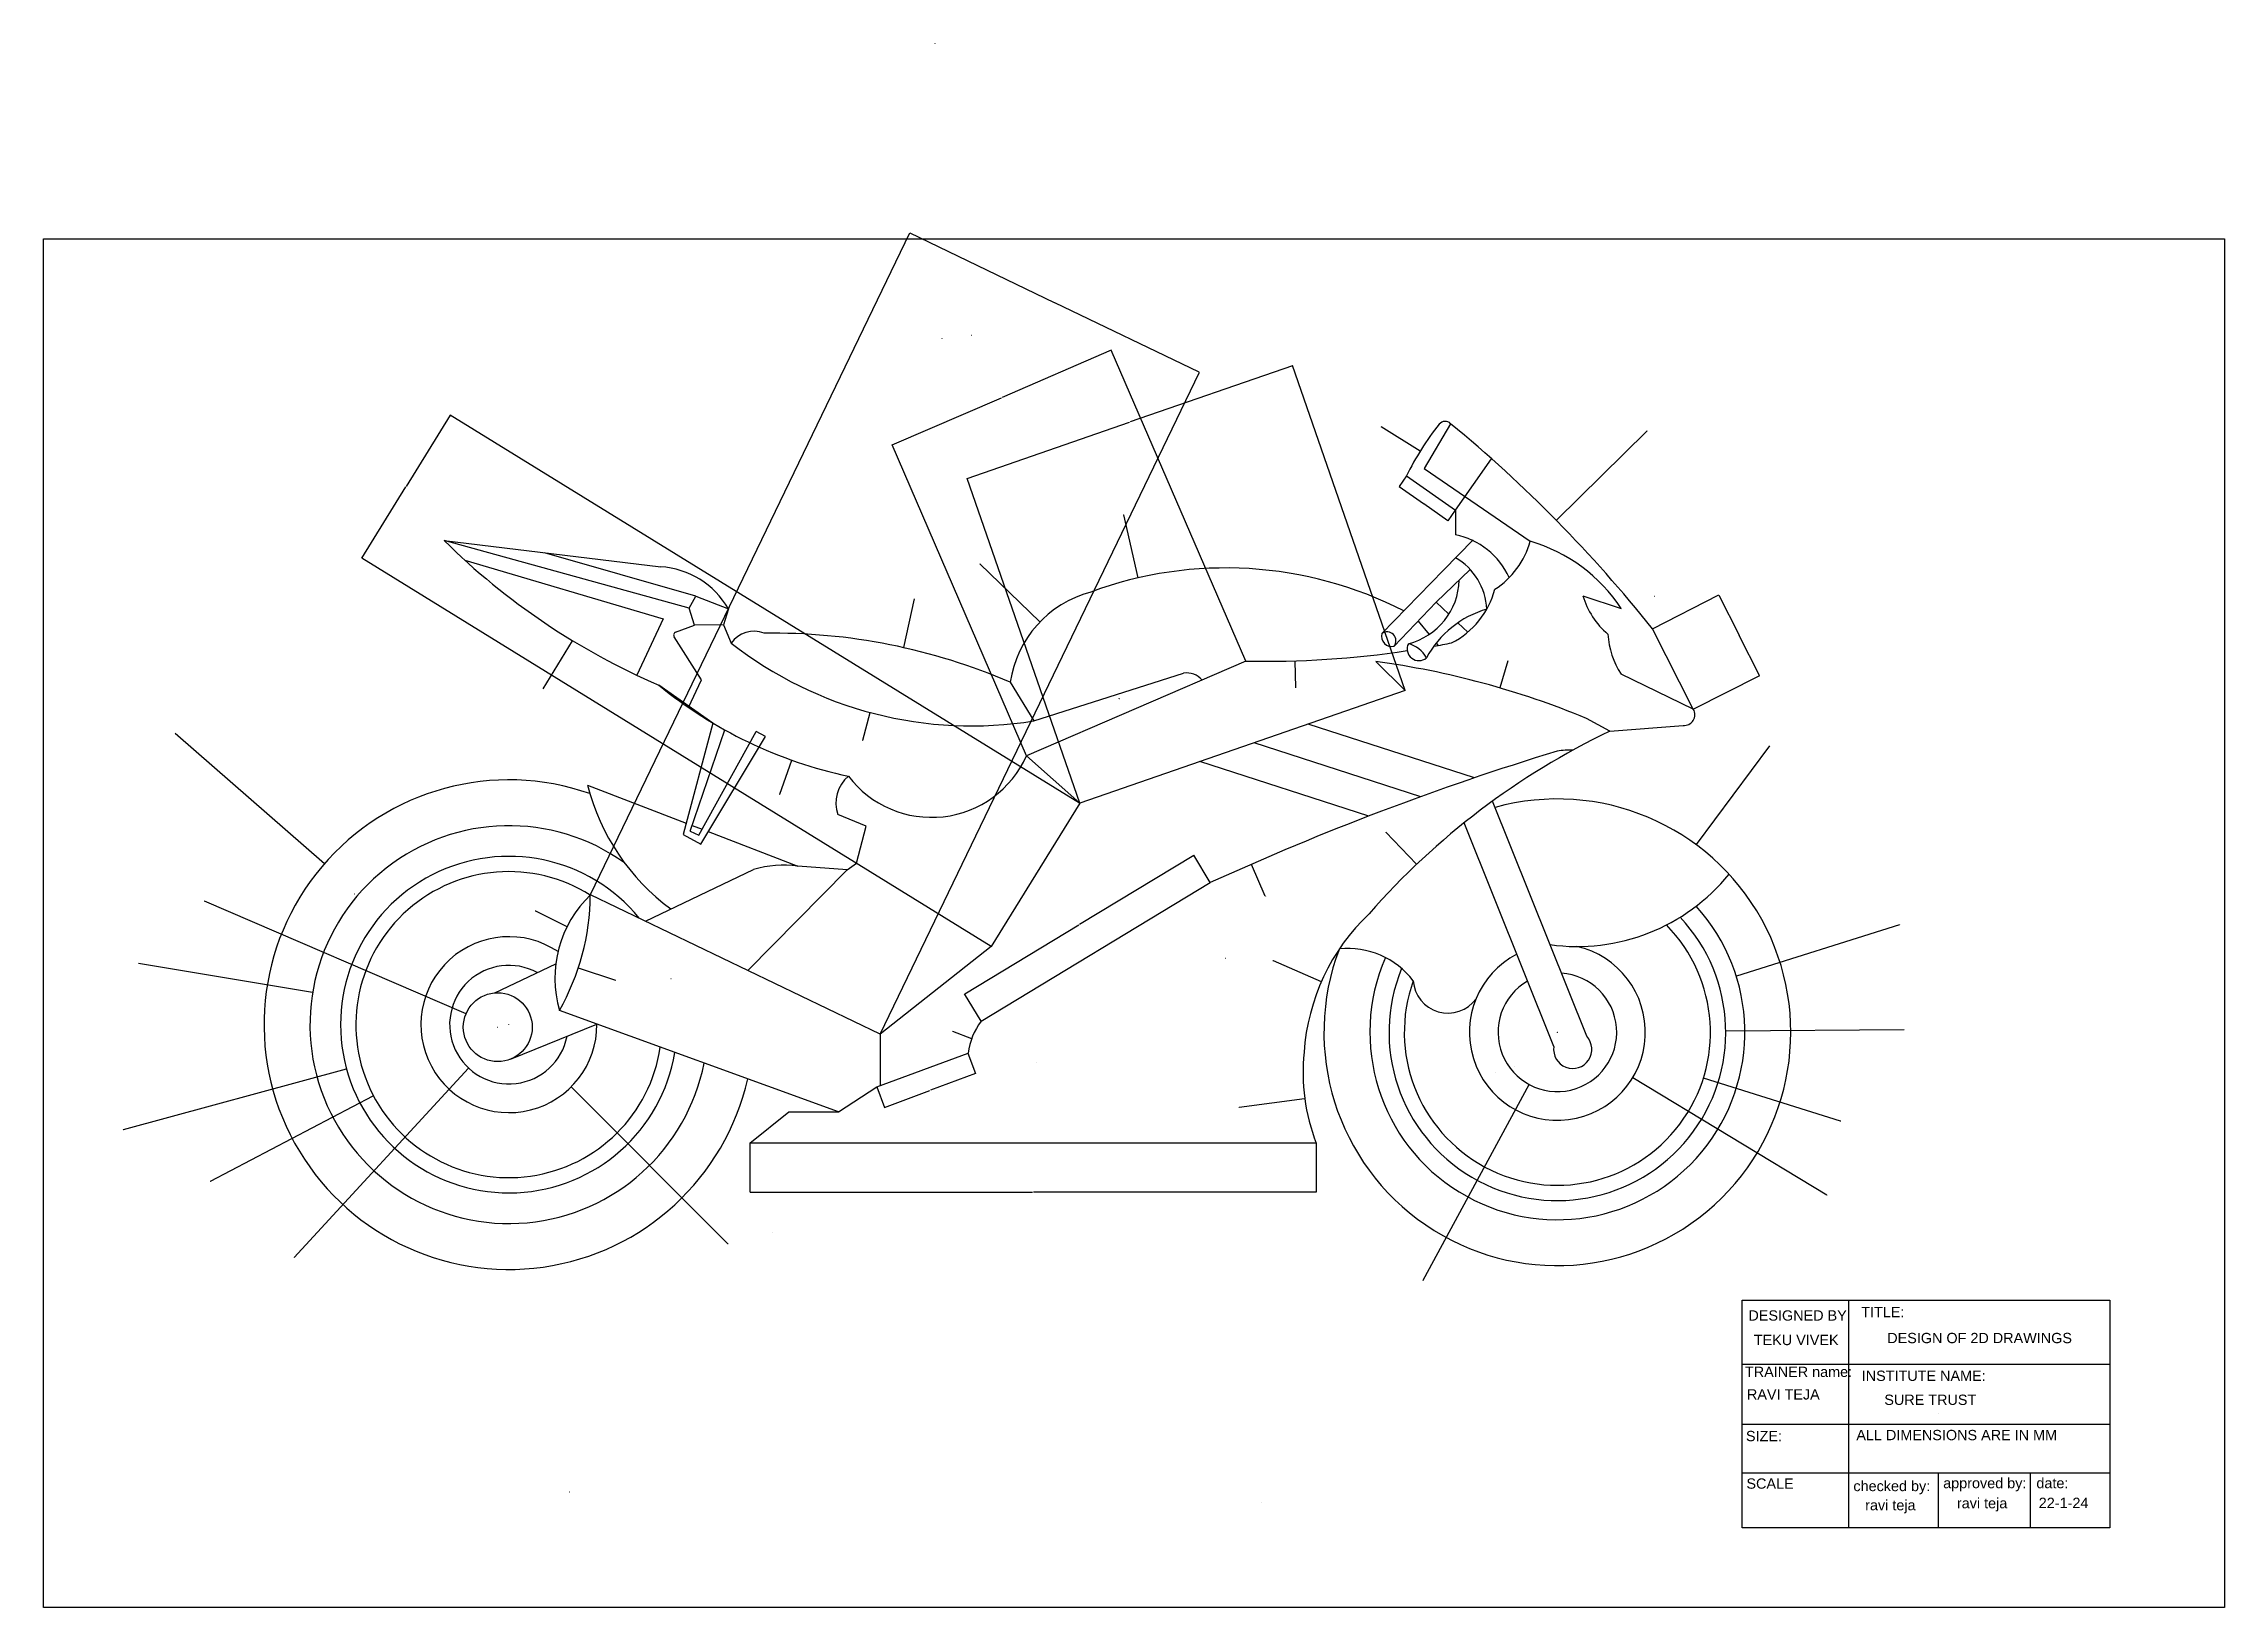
# Model space of a CAD drawing. Header units: millimetres. Extents: x 2092 to 5160, y -1374 to 3558.
# Drawn here: x 2092 to 4941, y 1065 to 3109 of the extents above; entities that cross this region are included whole.
import ezdxf

# ---------------------------------------------------------------- set-up
doc = ezdxf.new("R2010")
doc.units = ezdxf.units.MM
doc.header["$MEASUREMENT"] = 0
doc.styles.get("Standard").update_dxf_attribs({"font": 'arial.ttf'})
doc.dimstyles.get("Standard").update_dxf_attribs({"dimtxt": 0.18, "dimasz": 0.18, "dimexe": 0.18, "dimexo": 0.0625, "dimgap": 0.09, "dimtad": 0, "dimtih": 1, "dimtoh": 1, "dimdec": 4, "dimzin": 0, "dimdsep": 46, "dimtxsty": 'Standard', "dimcen": 0.09, "dimadec": 0, "dimazin": 0, "dimtfac": 1, "dimtdec": 4, "dimtofl": 0, "dimtmove": 0, "dimatfit": 3, "dimfxl": 1, "dimtolj": 1, "dimtzin": 0, "dimarcsym": 0})

# ---------------------------------------------------------------- blocks, each defined once
blk = doc.blocks.new('*D1')
at = {"color": 0, "lineweight": -2, "transparency": 16777216}
for p, q in [((2263.7, 2207.7), (2263.8, 2207.7)), ((2263.8, 2207.7), (2458.8, 2037.3)), ((2699.7, 1826.5), (2699.9, 1826.5)), ((2699.8, 1826.4), (2699.8, 1826.6))]:
    blk.add_line(p, q, dxfattribs=at)
at = {"color": 0, "transparency": 16777216}
blk.add_solid([(2458.8, 2037.3), (2458.8, 2037.2), (2458.9, 2037.1)], dxfattribs=at)
at = {"layer": 'Defpoints', "color": 0, "transparency": 16777216}
for p in [(2458.9, 2037.1), (2699.8, 1826.5)]:
    blk.add_point(p, dxfattribs=at)
at = {"color": 0, "transparency": 16777216, "insert": (2263, 2207.7), "char_height": 0.18, "attachment_point": 5}
blk.add_mtext('\\A1;R320.0000', dxfattribs=at)
blk = doc.blocks.new('*D2')
at = {"color": 0, "lineweight": -2, "transparency": 16777216}
for p, q in [((2216, 1906.7), (2443.2, 1869.1)), ((2699.7, 1826.5), (2699.9, 1826.5)), ((2699.8, 1826.4), (2699.8, 1826.6))]:
    blk.add_line(p, q, dxfattribs=at)
at = {"color": 0, "transparency": 16777216}
blk.add_solid([(2443.2, 1869.1), (2443.2, 1869), (2443.3, 1869)], dxfattribs=at)
at = {"layer": 'Defpoints', "color": 0, "transparency": 16777216}
for p in [(2443.3, 1869), (2699.8, 1826.5)]:
    blk.add_point(p, dxfattribs=at)
at = {"color": 0, "transparency": 16777216, "insert": (2215.3, 1906.7), "char_height": 0.18, "attachment_point": 5}
blk.add_mtext('\\A1;R260.0000', dxfattribs=at)
blk = doc.blocks.new('*D3')
at = {"color": 0, "lineweight": -2, "transparency": 16777216}
for p, q in [((2699.7, 1826.5), (2699.9, 1826.5)), ((2699.8, 1826.4), (2699.8, 1826.6)), ((2196, 1689.4), (2487.4, 1768.7)), ((2195.8, 1689.4), (2196, 1689.4))]:
    blk.add_line(p, q, dxfattribs=at)
at = {"color": 0, "transparency": 16777216}
blk.add_solid([(2487.4, 1768.7), (2487.4, 1768.7), (2487.6, 1768.8)], dxfattribs=at)
at = {"layer": 'Defpoints', "color": 0, "transparency": 16777216}
for p in [(2699.8, 1826.5), (2487.6, 1768.8)]:
    blk.add_point(p, dxfattribs=at)
at = {"color": 0, "transparency": 16777216, "insert": (2195.1, 1689.4), "char_height": 0.18, "attachment_point": 5}
blk.add_mtext('\\A1;R220.0000', dxfattribs=at)
blk = doc.blocks.new('*D4')
at = {"color": 0, "lineweight": -2, "transparency": 16777216}
for p, q in [((2699.7, 1826.5), (2699.9, 1826.5)), ((2699.8, 1826.4), (2699.8, 1826.6)), ((2309.7, 1621.7), (2522.6, 1733.5)), ((2309.5, 1621.7), (2309.7, 1621.7))]:
    blk.add_line(p, q, dxfattribs=at)
at = {"color": 0, "transparency": 16777216}
blk.add_solid([(2522.6, 1733.5), (2522.6, 1733.4), (2522.8, 1733.5)], dxfattribs=at)
at = {"layer": 'Defpoints', "color": 0, "transparency": 16777216}
for p in [(2699.8, 1826.5), (2522.8, 1733.5)]:
    blk.add_point(p, dxfattribs=at)
at = {"color": 0, "transparency": 16777216, "insert": (2308.8, 1621.7), "char_height": 0.18, "attachment_point": 5}
blk.add_mtext('\\A1;R200.0000', dxfattribs=at)
blk = doc.blocks.new('*D5')
at = {"color": 0, "lineweight": -2, "transparency": 16777216}
for p, q in [((2699.7, 1826.5), (2699.9, 1826.5)), ((2699.8, 1826.4), (2699.8, 1826.6)), ((2986, 1539.9), (2781.2, 1745)), ((2986.2, 1539.9), (2986, 1539.9))]:
    blk.add_line(p, q, dxfattribs=at)
at = {"color": 0, "transparency": 16777216}
blk.add_solid([(2781.2, 1745), (2781.2, 1745), (2781.1, 1745.1)], dxfattribs=at)
at = {"layer": 'Defpoints', "color": 0, "transparency": 16777216}
for p in [(2699.8, 1826.5), (2781.1, 1745.1)]:
    blk.add_point(p, dxfattribs=at)
at = {"color": 0, "transparency": 16777216, "insert": (2986.9, 1539.9), "char_height": 0.18, "attachment_point": 5}
blk.add_mtext('\\A1;R115.0000', dxfattribs=at)
blk = doc.blocks.new('*D6')
at = {"color": 0, "lineweight": -2, "transparency": 16777216}
for p, q in [((2699.7, 1826.5), (2699.9, 1826.5)), ((2699.8, 1826.4), (2699.8, 1826.6)), ((2419.4, 1522), (2647.2, 1769.4)), ((2419.3, 1522), (2419.4, 1522))]:
    blk.add_line(p, q, dxfattribs=at)
at = {"color": 0, "transparency": 16777216}
blk.add_solid([(2647.2, 1769.4), (2647.2, 1769.3), (2647.3, 1769.5)], dxfattribs=at)
at = {"layer": 'Defpoints', "color": 0, "transparency": 16777216}
for p in [(2699.8, 1826.5), (2647.3, 1769.5)]:
    blk.add_point(p, dxfattribs=at)
at = {"color": 0, "transparency": 16777216, "insert": (2418.6, 1522), "char_height": 0.18, "attachment_point": 5}
blk.add_mtext('\\A1;R77.5000', dxfattribs=at)
blk = doc.blocks.new('*D7')
at = {"color": 0, "lineweight": -2, "transparency": 16777216}
for p, q in [((2301.6, 1988.5), (2301.7, 1988.5)), ((2301.7, 1988.5), (2643.7, 1841.1)), ((2685.1, 1823.2), (2685.3, 1823.2)), ((2685.2, 1823.1), (2685.2, 1823.3))]:
    blk.add_line(p, q, dxfattribs=at)
at = {"color": 0, "transparency": 16777216}
blk.add_solid([(2643.7, 1841.1), (2643.7, 1841.1), (2643.9, 1841)], dxfattribs=at)
at = {"layer": 'Defpoints', "color": 0, "transparency": 16777216}
for p in [(2643.9, 1841), (2726.5, 1805.4)]:
    blk.add_point(p, dxfattribs=at)
at = {"color": 0, "transparency": 16777216, "insert": (2300.9, 1988.5), "char_height": 0.18, "attachment_point": 5}
blk.add_mtext('\\A1;∅90.0000', dxfattribs=at)
blk = doc.blocks.new('*D8')
at = {"color": 0, "lineweight": -2, "transparency": 16777216}
for p, q in [((3256.6, 3108.9), (3256.8, 3108.9)), ((3256.7, 3108.9), (3256.7, 3109)), ((2744.6, 2265.6), (2782.8, 2328.4)), ((2744.4, 2265.6), (2744.6, 2265.6))]:
    blk.add_line(p, q, dxfattribs=at)
at = {"color": 0, "transparency": 16777216}
blk.add_solid([(2782.7, 2328.4), (2782.8, 2328.4), (2782.8, 2328.5)], dxfattribs=at)
at = {"layer": 'Defpoints', "color": 0, "transparency": 16777216}
for p in [(3256.7, 3108.9), (2782.8, 2328.5)]:
    blk.add_point(p, dxfattribs=at)
at = {"color": 0, "transparency": 16777216, "insert": (2743.7, 2265.6), "char_height": 0.18, "attachment_point": 5}
blk.add_mtext('\\A1;R913.0000', dxfattribs=at)
blk = doc.blocks.new('*D9')
at = {"color": 0, "lineweight": -2, "transparency": 16777216}
for p, q in [((3265.8, 2723.2), (3265.8, 2723.4)), ((3265.8, 2723.3), (3265.9, 2723.3)), ((3053.8, 2128), (3069.5, 2172.1)), ((3053.6, 2128), (3053.8, 2128))]:
    blk.add_line(p, q, dxfattribs=at)
at = {"color": 0, "transparency": 16777216}
blk.add_solid([(3069.5, 2172.1), (3069.5, 2172), (3069.6, 2172.2)], dxfattribs=at)
at = {"layer": 'Defpoints', "color": 0, "transparency": 16777216}
for p in [(3265.8, 2723.3), (3069.6, 2172.2)]:
    blk.add_point(p, dxfattribs=at)
at = {"color": 0, "transparency": 16777216, "insert": (3052.9, 2128), "char_height": 0.18, "attachment_point": 5}
blk.add_mtext('\\A1;R585.0000', dxfattribs=at)
blk = doc.blocks.new('*D11')
at = {"color": 0, "lineweight": -2, "transparency": 16777216}
for p, q in [((3229.4, 2383.2), (3215.2, 2319.6)), ((3229.5, 2383.2), (3229.4, 2383.2)), ((3044.2, 1554.3), (3044.4, 1554.3)), ((3044.3, 1554.2), (3044.3, 1554.4))]:
    blk.add_line(p, q, dxfattribs=at)
at = {"color": 0, "transparency": 16777216}
blk.add_solid([(3215.1, 2319.6), (3215.2, 2319.6), (3215.1, 2319.4)], dxfattribs=at)
at = {"layer": 'Defpoints', "color": 0, "transparency": 16777216}
for p in [(3215.1, 2319.4), (3044.3, 1554.3)]:
    blk.add_point(p, dxfattribs=at)
at = {"color": 0, "transparency": 16777216, "insert": (3230.2, 2383.2), "char_height": 0.18, "attachment_point": 5}
blk.add_mtext('\\A1;R784.0000', dxfattribs=at)
blk = doc.blocks.new('*D12')
at = {"color": 0, "lineweight": -2, "transparency": 16777216}
for p, q in [((3502.5, 2492.8), (3502.7, 2492.8)), ((3502.7, 2492.8), (3521.6, 2410.6)), ((3636.3, 1913.5), (3636.5, 1913.5)), ((3636.4, 1913.4), (3636.4, 1913.6))]:
    blk.add_line(p, q, dxfattribs=at)
at = {"color": 0, "transparency": 16777216}
blk.add_solid([(3521.7, 2410.6), (3521.6, 2410.6), (3521.7, 2410.5)], dxfattribs=at)
at = {"layer": 'Defpoints', "color": 0, "transparency": 16777216}
for p in [(3521.7, 2410.5), (3636.4, 1913.5)]:
    blk.add_point(p, dxfattribs=at)
at = {"color": 0, "transparency": 16777216, "insert": (3501.8, 2492.8), "char_height": 0.18, "attachment_point": 5}
blk.add_mtext('\\A1;R510.0000', dxfattribs=at)
blk = doc.blocks.new('*D13')
at = {"color": 0, "lineweight": -2, "transparency": 16777216}
for p, q in [((3315, 2429), (3315.1, 2429)), ((3315.1, 2429), (3393.7, 2353.2)), ((3497.3, 2253), (3497.5, 2253)), ((3497.4, 2252.9), (3497.4, 2253.1))]:
    blk.add_line(p, q, dxfattribs=at)
at = {"color": 0, "transparency": 16777216}
blk.add_solid([(3393.7, 2353.2), (3393.7, 2353.1), (3393.8, 2353)], dxfattribs=at)
at = {"layer": 'Defpoints', "color": 0, "transparency": 16777216}
for p in [(3393.8, 2353), (3497.4, 2253)]:
    blk.add_point(p, dxfattribs=at)
at = {"color": 0, "transparency": 16777216, "insert": (3314.3, 2429), "char_height": 0.18, "attachment_point": 5}
blk.add_mtext('\\A1;R144.0000', dxfattribs=at)
blk = doc.blocks.new('*D15')
at = {"color": 0, "lineweight": -2, "transparency": 16777216}
for p, q in [((3594.6, 2047.7), (3445.3, 1957.4)), ((3616.3, 2012.2), (3594.6, 2048)), ((3295.4, 1866.7), (3444.7, 1957)), ((3316.8, 1831), (3295.2, 1866.8))]:
    blk.add_line(p, q, dxfattribs=at)
at = {"color": 0, "transparency": 16777216}
for points in [[(3594.6, 2047.7), (3594.6, 2047.7), (3594.7, 2047.8)], [(3295.4, 1866.7), (3295.4, 1866.7), (3295.3, 1866.6)]]:
    blk.add_solid(points, dxfattribs=at)
at = {"layer": 'Defpoints', "color": 0, "transparency": 16777216}
for p in [(3594.7, 2047.8), (3616.3, 2012.1), (3316.8, 1831)]:
    blk.add_point(p, dxfattribs=at)
at = {"color": 0, "transparency": 16777216, "insert": (3445, 1957.2), "char_height": 0.18, "attachment_point": 5}
blk.add_mtext('\\A1;350.0000', dxfattribs=at)
blk = doc.blocks.new('*D16')
at = {"color": 0, "lineweight": -2, "transparency": 16777216}
for p, q in [((3014.8, 1671.4), (3014.8, 1607.5)), ((3754.8, 1671.4), (3754.8, 1607.5)), ((3015, 1607.7), (3384.2, 1607.7)), ((3754.7, 1607.7), (3385.4, 1607.7))]:
    blk.add_line(p, q, dxfattribs=at)
at = {"color": 0, "transparency": 16777216}
for points in [[(3015, 1607.7), (3015, 1607.7), (3014.8, 1607.7)], [(3754.7, 1607.7), (3754.7, 1607.7), (3754.8, 1607.7)]]:
    blk.add_solid(points, dxfattribs=at)
at = {"layer": 'Defpoints', "color": 0, "transparency": 16777216}
for p in [(3014.8, 1671.5), (3754.8, 1671.5), (3014.8, 1607.7)]:
    blk.add_point(p, dxfattribs=at)
at = {"color": 0, "transparency": 16777216, "insert": (3384.8, 1607.7), "char_height": 0.18, "attachment_point": 5}
blk.add_mtext('\\A1;740.0000', dxfattribs=at)
blk = doc.blocks.new('*D17')
at = {"color": 0, "lineweight": -2, "transparency": 16777216}
for p, q in [((4194.1, 2344.1), (4280.9, 2388.2)), ((4280.8, 2388), (4307.4, 2335.7)), ((4334.1, 2283.1), (4307.6, 2335.3)), ((4247.5, 2238.9), (4334.4, 2283))]:
    blk.add_line(p, q, dxfattribs=at)
at = {"color": 0, "transparency": 16777216}
for points in [[(4280.9, 2388), (4280.8, 2387.9), (4280.8, 2388.1)], [(4334.2, 2283.1), (4334.1, 2283.1), (4334.2, 2282.9)]]:
    blk.add_solid(points, dxfattribs=at)
at = {"layer": 'Defpoints', "color": 0, "transparency": 16777216}
for p in [(4280.8, 2388.1), (4194.1, 2344.1), (4247.5, 2238.9)]:
    blk.add_point(p, dxfattribs=at)
at = {"color": 0, "transparency": 16777216, "insert": (4307.5, 2335.5), "char_height": 0.18, "attachment_point": 5}
blk.add_mtext('\\A1;118.0000', dxfattribs=at)
blk = doc.blocks.new('*D18')
at = {"color": 0, "lineweight": -2, "transparency": 16777216}
for p, q in [((4186.9, 2602.4), (4068.5, 2485.9)), ((4187.1, 2602.4), (4186.9, 2602.4)), ((2778.7, 1215.7), (2778.7, 1215.9)), ((2778.7, 1215.8), (2778.8, 1215.8))]:
    blk.add_line(p, q, dxfattribs=at)
at = {"color": 0, "transparency": 16777216}
blk.add_solid([(4068.5, 2485.9), (4068.6, 2485.9), (4068.4, 2485.8)], dxfattribs=at)
at = {"layer": 'Defpoints', "color": 0, "transparency": 16777216}
for p in [(4068.4, 2485.8), (2778.7, 1215.8)]:
    blk.add_point(p, dxfattribs=at)
at = {"color": 0, "transparency": 16777216, "insert": (4187.8, 2602.4), "char_height": 0.18, "attachment_point": 5}
blk.add_mtext('\\A1;R1810.0000', dxfattribs=at)
blk = doc.blocks.new('*D19')
at = {"color": 0, "lineweight": -2, "transparency": 16777216}
for p, q in [((3839.6, 2608.4), (3839.8, 2608.4)), ((3839.8, 2608.4), (3890.7, 2576.8)), ((4196.5, 2386.7), (4196.7, 2386.7)), ((4196.6, 2386.6), (4196.6, 2386.8))]:
    blk.add_line(p, q, dxfattribs=at)
at = {"color": 0, "transparency": 16777216}
blk.add_solid([(3890.7, 2576.8), (3890.7, 2576.8), (3890.8, 2576.7)], dxfattribs=at)
at = {"layer": 'Defpoints', "color": 0, "transparency": 16777216}
for p in [(3890.8, 2576.7), (4196.6, 2386.7)]:
    blk.add_point(p, dxfattribs=at)
at = {"color": 0, "transparency": 16777216, "insert": (3838.9, 2608.4), "char_height": 0.18, "attachment_point": 5}
blk.add_mtext('\\A1;R360.0000', dxfattribs=at)
blk = doc.blocks.new('*D20')
at = {"color": 0, "lineweight": -2, "transparency": 16777216}
for p, q in [((3872.7, 2543.8), (3862.9, 2529.9)), ((3863.2, 2530), (3894.7, 2507.8)), ((3926.7, 2485.3), (3895.2, 2507.5)), ((3936.5, 2499), (3926.7, 2485.1))]:
    blk.add_line(p, q, dxfattribs=at)
at = {"color": 0, "transparency": 16777216}
for points in [[(3863.2, 2530), (3863.2, 2529.9), (3863, 2530.1)], [(3926.7, 2485.4), (3926.7, 2485.3), (3926.9, 2485.2)]]:
    blk.add_solid(points, dxfattribs=at)
at = {"layer": 'Defpoints', "color": 0, "transparency": 16777216}
for p in [(3872.7, 2543.8), (3926.9, 2485.2), (3936.5, 2499)]:
    blk.add_point(p, dxfattribs=at)
at = {"color": 0, "transparency": 16777216, "insert": (3894.9, 2507.6), "char_height": 0.18, "attachment_point": 5}
blk.add_mtext('\\A1;78.0000', dxfattribs=at)
blk = doc.blocks.new('*D21')
at = {"color": 0, "lineweight": -2, "transparency": 16777216}
for p, q in [((4004.9, 2302), (3994.6, 2266.9)), ((4005.1, 2302), (4004.9, 2302)), ((3682.8, 1201.4), (3683, 1201.4)), ((3682.9, 1201.3), (3682.9, 1201.5))]:
    blk.add_line(p, q, dxfattribs=at)
at = {"color": 0, "transparency": 16777216}
blk.add_solid([(3994.6, 2266.9), (3994.6, 2266.9), (3994.6, 2266.7)], dxfattribs=at)
at = {"layer": 'Defpoints', "color": 0, "transparency": 16777216}
for p in [(3994.6, 2266.7), (3682.9, 1201.4)]:
    blk.add_point(p, dxfattribs=at)
at = {"color": 0, "transparency": 16777216, "insert": (4005.8, 2302), "char_height": 0.18, "attachment_point": 5}
blk.add_mtext('\\A1;R1110.0000', dxfattribs=at)
blk = doc.blocks.new('*D22')
at = {"color": 0, "lineweight": -2, "transparency": 16777216}
for p, q in [((3723.6, 2687.8), (3511.7, 2614.4)), ((3870.9, 2263.3), (3723.7, 2688)), ((3298.7, 2540.6), (3510.6, 2614)), ((3445.7, 2115.9), (3298.5, 2540.7))]:
    blk.add_line(p, q, dxfattribs=at)
at = {"color": 0, "transparency": 16777216}
for points in [[(3723.6, 2687.8), (3723.6, 2687.8), (3723.7, 2687.9)], [(3298.7, 2540.6), (3298.7, 2540.6), (3298.5, 2540.5)]]:
    blk.add_solid(points, dxfattribs=at)
at = {"layer": 'Defpoints', "color": 0, "transparency": 16777216}
for p in [(3298.5, 2540.5), (3870.9, 2263.2), (3445.7, 2115.9)]:
    blk.add_point(p, dxfattribs=at)
at = {"color": 0, "transparency": 16777216, "insert": (3511.1, 2614.2), "char_height": 0.18, "attachment_point": 5}
blk.add_mtext('\\A1;450.0000', dxfattribs=at)
blk = doc.blocks.new('*D24')
at = {"color": 0, "lineweight": -2, "transparency": 16777216}
for p, q in [((3486.8, 2708.1), (3344.2, 2646.5)), ((3662.7, 2301.8), (3486.9, 2708.4)), ((3200.7, 2584.5), (3343.4, 2646.1)), ((3376.3, 2177.9), (3200.5, 2584.6))]:
    blk.add_line(p, q, dxfattribs=at)
at = {"color": 0, "transparency": 16777216}
for points in [[(3486.8, 2708.2), (3486.8, 2708.1), (3487, 2708.2)], [(3200.7, 2584.5), (3200.8, 2584.4), (3200.6, 2584.4)]]:
    blk.add_solid(points, dxfattribs=at)
at = {"layer": 'Defpoints', "color": 0, "transparency": 16777216}
for p in [(3200.6, 2584.4), (3662.7, 2301.7), (3376.3, 2177.9)]:
    blk.add_point(p, dxfattribs=at)
at = {"color": 0, "transparency": 16777216, "insert": (3343.8, 2646.3), "char_height": 0.18, "attachment_point": 5}
blk.add_mtext('\\A1;312.0000', dxfattribs=at)
blk = doc.blocks.new('*D25')
at = {"color": 0, "lineweight": -2, "transparency": 16777216}
for p, q in [((3304.4, 2727.8), (3304.6, 2727.8)), ((3304.5, 2727.7), (3304.5, 2727.9)), ((3162.2, 2198.3), (3171.9, 2234.4)), ((3162, 2198.3), (3162.2, 2198.3))]:
    blk.add_line(p, q, dxfattribs=at)
at = {"color": 0, "transparency": 16777216}
blk.add_solid([(3171.8, 2234.4), (3171.9, 2234.4), (3171.9, 2234.6)], dxfattribs=at)
at = {"layer": 'Defpoints', "color": 0, "transparency": 16777216}
for p in [(3304.5, 2727.8), (3171.9, 2234.6)]:
    blk.add_point(p, dxfattribs=at)
at = {"color": 0, "transparency": 16777216, "insert": (3161.3, 2198.3), "char_height": 0.18, "attachment_point": 5}
blk.add_mtext('\\A1;R510.7484', dxfattribs=at)
blk = doc.blocks.new('*D26')
at = {"color": 0, "lineweight": -2, "transparency": 16777216}
for p, q in [((2622.9, 2623.2), (2565.4, 2529.9)), ((3445.6, 2115.9), (2622.9, 2623.4)), ((2507.6, 2436.2), (2565.2, 2529.5)), ((3330.1, 1928.7), (2507.4, 2436.2))]:
    blk.add_line(p, q, dxfattribs=at)
at = {"color": 0, "transparency": 16777216}
for points in [[(2622.9, 2623.2), (2622.9, 2623.1), (2623, 2623.3)], [(2507.6, 2436.2), (2507.6, 2436.2), (2507.5, 2436.1)]]:
    blk.add_solid(points, dxfattribs=at)
at = {"layer": 'Defpoints', "color": 0, "transparency": 16777216}
for p in [(2507.5, 2436.1), (3445.7, 2115.9), (3330.2, 1928.6)]:
    blk.add_point(p, dxfattribs=at)
at = {"color": 0, "transparency": 16777216, "insert": (2565.3, 2529.7), "char_height": 0.18, "attachment_point": 5}
blk.add_mtext('\\A1;220.0000', dxfattribs=at)
blk = doc.blocks.new('*D27')
at = {"color": 0, "lineweight": -2, "transparency": 16777216}
for p, q in [((3279.5, 1817.8), (3279.6, 1817.8)), ((3279.6, 1817.8), (3304.4, 1808.5)), ((3388.8, 1777), (3388.9, 1777)), ((3388.9, 1776.9), (3388.9, 1777.1))]:
    blk.add_line(p, q, dxfattribs=at)
at = {"color": 0, "transparency": 16777216}
blk.add_solid([(3304.4, 1808.6), (3304.4, 1808.5), (3304.5, 1808.5)], dxfattribs=at)
at = {"layer": 'Defpoints', "color": 0, "transparency": 16777216}
for p in [(3304.5, 1808.5), (3388.9, 1777)]:
    blk.add_point(p, dxfattribs=at)
at = {"color": 0, "transparency": 16777216, "insert": (3278.8, 1817.8), "char_height": 0.18, "attachment_point": 5}
blk.add_mtext('\\A1;R90.0000', dxfattribs=at)
blk = doc.blocks.new('*D28')
at = {"color": 0, "lineweight": -2, "transparency": 16777216}
for p, q in [((3299.7, 1789.3), (3309.7, 1762.5)), ((3180.7, 1745), (3190.7, 1718.2)), ((3190.8, 1718.4), (3249.7, 1740.3)), ((3309.5, 1762.6), (3250.6, 1740.7))]:
    blk.add_line(p, q, dxfattribs=at)
at = {"color": 0, "transparency": 16777216}
for points in [[(3309.5, 1762.6), (3309.5, 1762.5), (3309.7, 1762.6)], [(3190.8, 1718.4), (3190.8, 1718.4), (3190.6, 1718.3)]]:
    blk.add_solid(points, dxfattribs=at)
at = {"layer": 'Defpoints', "color": 0, "transparency": 16777216}
for p in [(3299.7, 1789.4), (3180.7, 1745.1), (3309.7, 1762.6)]:
    blk.add_point(p, dxfattribs=at)
at = {"color": 0, "transparency": 16777216, "insert": (3250.2, 1740.5), "char_height": 0.18, "attachment_point": 5}
blk.add_mtext('\\A1;127.0000', dxfattribs=at)
blk = doc.blocks.new('*D29')
at = {"color": 0, "lineweight": -2, "transparency": 16777216}
for p, q in [((4347, 2191.2), (4251.3, 2061.9)), ((4347.2, 2191.2), (4347, 2191.2)), ((4069.7, 1816.5), (4069.9, 1816.5)), ((4069.8, 1816.4), (4069.8, 1816.6))]:
    blk.add_line(p, q, dxfattribs=at)
at = {"color": 0, "transparency": 16777216}
blk.add_solid([(4251.3, 2061.9), (4251.4, 2061.8), (4251.2, 2061.7)], dxfattribs=at)
at = {"layer": 'Defpoints', "color": 0, "transparency": 16777216}
for p in [(4251.2, 2061.7), (4069.8, 1816.5)]:
    blk.add_point(p, dxfattribs=at)
at = {"color": 0, "transparency": 16777216, "insert": (4347.9, 2191.2), "char_height": 0.18, "attachment_point": 5}
blk.add_mtext('\\A1;R305.0000', dxfattribs=at)
blk = doc.blocks.new('*D30')
at = {"color": 0, "lineweight": -2, "transparency": 16777216}
for p, q in [((4516.7, 1957), (4303.7, 1890)), ((4516.9, 1957), (4516.7, 1957)), ((4069.7, 1816.5), (4069.9, 1816.5)), ((4069.8, 1816.4), (4069.8, 1816.6))]:
    blk.add_line(p, q, dxfattribs=at)
at = {"color": 0, "transparency": 16777216}
blk.add_solid([(4303.7, 1890), (4303.7, 1890), (4303.6, 1890)], dxfattribs=at)
at = {"layer": 'Defpoints', "color": 0, "transparency": 16777216}
for p in [(4303.6, 1890), (4069.8, 1816.5)]:
    blk.add_point(p, dxfattribs=at)
at = {"color": 0, "transparency": 16777216, "insert": (4517.6, 1957), "char_height": 0.18, "attachment_point": 5}
blk.add_mtext('\\A1;R245.0000', dxfattribs=at)
blk = doc.blocks.new('*D31')
at = {"color": 0, "lineweight": -2, "transparency": 16777216}
for p, q in [((4069.7, 1816.5), (4069.9, 1816.5)), ((4069.8, 1816.4), (4069.8, 1816.6)), ((4522.8, 1819.6), (4290, 1818))]:
    blk.add_line(p, q, dxfattribs=at)
at = {"color": 0, "transparency": 16777216}
blk.add_solid([(4290, 1818.1), (4290, 1818), (4289.8, 1818)], dxfattribs=at)
at = {"layer": 'Defpoints', "color": 0, "transparency": 16777216}
for p in [(4069.8, 1816.5), (4289.8, 1818)]:
    blk.add_point(p, dxfattribs=at)
at = {"color": 0, "transparency": 16777216, "insert": (4523.5, 1819.6), "char_height": 0.18, "attachment_point": 5}
blk.add_mtext('\\A1;R220.0000', dxfattribs=at)
blk = doc.blocks.new('*D32')
at = {"color": 0, "lineweight": -2, "transparency": 16777216}
for p, q in [((4069.7, 1816.5), (4069.9, 1816.5)), ((4069.8, 1816.4), (4069.8, 1816.6)), ((4439.9, 1700.5), (4260.9, 1756.6)), ((4440.1, 1700.5), (4439.9, 1700.5))]:
    blk.add_line(p, q, dxfattribs=at)
at = {"color": 0, "transparency": 16777216}
blk.add_solid([(4260.9, 1756.7), (4260.8, 1756.6), (4260.7, 1756.7)], dxfattribs=at)
at = {"layer": 'Defpoints', "color": 0, "transparency": 16777216}
for p in [(4069.8, 1816.5), (4260.7, 1756.7)]:
    blk.add_point(p, dxfattribs=at)
at = {"color": 0, "transparency": 16777216, "insert": (4440.8, 1700.5), "char_height": 0.18, "attachment_point": 5}
blk.add_mtext('\\A1;R200.0000', dxfattribs=at)
blk = doc.blocks.new('*D33')
at = {"color": 0, "lineweight": -2, "transparency": 16777216}
for p, q in [((4069.7, 1816.5), (4069.9, 1816.5)), ((4069.8, 1816.4), (4069.8, 1816.6)), ((4421.8, 1603.6), (4168.4, 1756.9)), ((4421.9, 1603.6), (4421.8, 1603.6))]:
    blk.add_line(p, q, dxfattribs=at)
at = {"color": 0, "transparency": 16777216}
blk.add_solid([(4168.4, 1756.9), (4168.4, 1756.9), (4168.2, 1757)], dxfattribs=at)
at = {"layer": 'Defpoints', "color": 0, "transparency": 16777216}
for p in [(4069.8, 1816.5), (4168.2, 1757)]:
    blk.add_point(p, dxfattribs=at)
at = {"color": 0, "transparency": 16777216, "insert": (4422.6, 1603.6), "char_height": 0.18, "attachment_point": 5}
blk.add_mtext('\\A1;R115.0000', dxfattribs=at)
blk = doc.blocks.new('*D34')
at = {"color": 0, "lineweight": -2, "transparency": 16777216}
for p, q in [((4069.7, 1816.5), (4069.9, 1816.5)), ((4069.8, 1816.4), (4069.8, 1816.6)), ((3894.3, 1492.5), (4032.8, 1748.2)), ((3894.2, 1492.5), (3894.3, 1492.5))]:
    blk.add_line(p, q, dxfattribs=at)
at = {"color": 0, "transparency": 16777216}
blk.add_solid([(4032.8, 1748.2), (4032.9, 1748.2), (4032.9, 1748.4)], dxfattribs=at)
at = {"layer": 'Defpoints', "color": 0, "transparency": 16777216}
for p in [(4069.8, 1816.5), (4032.9, 1748.4)]:
    blk.add_point(p, dxfattribs=at)
at = {"color": 0, "transparency": 16777216, "insert": (3893.5, 1492.5), "char_height": 0.18, "attachment_point": 5}
blk.add_mtext('\\A1;R77.5000', dxfattribs=at)
blk = doc.blocks.new('*D35')
at = {"color": 0, "lineweight": -2, "transparency": 16777216}
for p, q in [((3989.4, 1763.4), (3989.4, 1763.6)), ((3989.4, 1763.5), (3989.5, 1763.5)), ((3653.9, 1718.7), (3739.5, 1730.1))]:
    blk.add_line(p, q, dxfattribs=at)
at = {"color": 0, "transparency": 16777216}
blk.add_solid([(3739.5, 1730.1), (3739.5, 1730.1), (3739.7, 1730.1)], dxfattribs=at)
at = {"layer": 'Defpoints', "color": 0, "transparency": 16777216}
for p in [(3989.4, 1763.5), (3739.7, 1730.1)]:
    blk.add_point(p, dxfattribs=at)
at = {"color": 0, "transparency": 16777216, "insert": (3653.2, 1718.7), "char_height": 0.18, "attachment_point": 5}
blk.add_mtext('\\A1;R252.0000', dxfattribs=at)
blk = doc.blocks.new('*D36')
at = {"color": 0, "lineweight": -2, "transparency": 16777216}
for p, q in [((3698.2, 1910.5), (3698.3, 1910.5)), ((3698.3, 1910.5), (3761.3, 1882.8)), ((4013.2, 1772.2), (4013.4, 1772.2)), ((4013.3, 1772.1), (4013.3, 1772.3))]:
    blk.add_line(p, q, dxfattribs=at)
at = {"color": 0, "transparency": 16777216}
blk.add_solid([(3761.3, 1882.9), (3761.3, 1882.8), (3761.5, 1882.8)], dxfattribs=at)
at = {"layer": 'Defpoints', "color": 0, "transparency": 16777216}
for p in [(3761.5, 1882.8), (4013.3, 1772.2)]:
    blk.add_point(p, dxfattribs=at)
at = {"color": 0, "transparency": 16777216, "insert": (3697.5, 1910.5), "char_height": 0.18, "attachment_point": 5}
blk.add_mtext('\\A1;R275.0000', dxfattribs=at)
blk = doc.blocks.new('*D37')
at = {"color": 0, "lineweight": -2, "transparency": 16777216}
for p, q in [((3845.7, 2078.1), (3845.9, 2078.1)), ((3845.9, 2078.1), (3885.7, 2036.1)), ((4567.4, 1318.1), (4567.6, 1318.1)), ((4567.5, 1318), (4567.5, 1318.2))]:
    blk.add_line(p, q, dxfattribs=at)
at = {"color": 0, "transparency": 16777216}
blk.add_solid([(3885.7, 2036.1), (3885.7, 2036.1), (3885.8, 2036)], dxfattribs=at)
at = {"layer": 'Defpoints', "color": 0, "transparency": 16777216}
for p in [(3885.8, 2036), (4567.5, 1318.1)]:
    blk.add_point(p, dxfattribs=at)
at = {"color": 0, "transparency": 16777216, "insert": (3845, 2078.1), "char_height": 0.18, "attachment_point": 5}
blk.add_mtext('\\A1;R990.0000', dxfattribs=at)
blk = doc.blocks.new('*D38')
at = {"color": 0, "lineweight": -2, "transparency": 16777216}
for p, q in [((2497.7, 1997.4), (2497.9, 1997.4)), ((2497.8, 1997.4), (2497.8, 1997.5)), ((2839.5, 1884.3), (2790.6, 1900.5)), ((2839.7, 1884.3), (2839.5, 1884.3))]:
    blk.add_line(p, q, dxfattribs=at)
at = {"color": 0, "transparency": 16777216}
blk.add_solid([(2790.6, 1900.5), (2790.6, 1900.4), (2790.5, 1900.5)], dxfattribs=at)
at = {"layer": 'Defpoints', "color": 0, "transparency": 16777216}
for p in [(2497.8, 1997.4), (2790.5, 1900.5)]:
    blk.add_point(p, dxfattribs=at)
at = {"color": 0, "transparency": 16777216, "insert": (2840.4, 1884.3), "char_height": 0.18, "attachment_point": 5}
blk.add_mtext('\\A1;R308.3197', dxfattribs=at)
blk = doc.blocks.new('*D39')
at = {"color": 0, "lineweight": -2, "transparency": 16777216}
for p, q in [((2734.3, 1975.1), (2734.5, 1975.1)), ((2734.5, 1975.1), (2775.6, 1954.6)), ((2911.6, 1886.9), (2911.7, 1886.9)), ((2911.6, 1886.8), (2911.6, 1886.9))]:
    blk.add_line(p, q, dxfattribs=at)
at = {"color": 0, "transparency": 16777216}
blk.add_solid([(2775.6, 1954.6), (2775.6, 1954.6), (2775.8, 1954.5)], dxfattribs=at)
at = {"layer": 'Defpoints', "color": 0, "transparency": 16777216}
for p in [(2775.8, 1954.5), (2911.6, 1886.9)]:
    blk.add_point(p, dxfattribs=at)
at = {"color": 0, "transparency": 16777216, "insert": (2733.6, 1975.1), "char_height": 0.18, "attachment_point": 5}
blk.add_mtext('\\A1;R151.7975', dxfattribs=at)
blk = doc.blocks.new('*D40')
at = {"color": 0, "lineweight": -2, "transparency": 16777216}
for p, q in [((2806.6, 1996.5), (3223.7, 2861.8)), ((3223.8, 2861.6), (3412.4, 2770.7)), ((3601.8, 2679.4), (3413.2, 2770.3)), ((3185, 1814.1), (3602.1, 2679.5))]:
    blk.add_line(p, q, dxfattribs=at)
at = {"color": 0, "transparency": 16777216}
for points in [[(3223.8, 2861.6), (3223.8, 2861.6), (3223.7, 2861.7)], [(3601.8, 2679.4), (3601.8, 2679.4), (3602, 2679.3)]]:
    blk.add_solid(points, dxfattribs=at)
at = {"layer": 'Defpoints', "color": 0, "transparency": 16777216}
for p in [(3223.7, 2861.7), (2806.6, 1996.4), (3184.9, 1814.1)]:
    blk.add_point(p, dxfattribs=at)
at = {"color": 0, "transparency": 16777216, "insert": (3412.8, 2770.5), "char_height": 0.18, "attachment_point": 5}
blk.add_mtext('\\A1;420.0000', dxfattribs=at)
blk = doc.blocks.new('*D14')
at = {"color": 0, "lineweight": -2, "transparency": 16777216}
for p, q in [((3688.2, 1994.4), (3670, 2035.9)), ((3688.4, 1994.4), (3688.2, 1994.4))]:
    blk.add_line(p, q, dxfattribs=at)
at = {"color": 0, "transparency": 16777216}
blk.add_solid([(3670.1, 2036), (3670, 2035.9), (3670, 2036.1)], dxfattribs=at)
at = {"layer": 'Defpoints', "color": 0, "transparency": 16777216}
for p in [(3670, 2036.1), (5160.4, -1374.4)]:
    blk.add_point(p, dxfattribs=at)
at = {"color": 0, "transparency": 16777216, "insert": (3689.1, 1994.4), "char_height": 0.18, "attachment_point": 5}
blk.add_mtext('\\A1;R3722.0000', dxfattribs=at)
blk = doc.blocks.new('*D23')
at = {"color": 0, "lineweight": -2, "transparency": 16777216}
for p, q in [((3686.7, 3557.5), (3686.8, 3557.5)), ((3686.8, 3557.4), (3686.8, 3557.6)), ((3728.1, 2267), (3727, 2301.9)), ((3728.3, 2267), (3728.1, 2267))]:
    blk.add_line(p, q, dxfattribs=at)
at = {"color": 0, "transparency": 16777216}
blk.add_solid([(3727, 2301.9), (3727, 2301.9), (3727, 2302.1)], dxfattribs=at)
at = {"layer": 'Defpoints', "color": 0, "transparency": 16777216}
for p in [(3686.8, 3557.5), (3727, 2302.1)]:
    blk.add_point(p, dxfattribs=at)
at = {"color": 0, "transparency": 16777216, "insert": (3729.1, 2267), "char_height": 0.18, "attachment_point": 5}
blk.add_mtext('\\A1;R1256.0000', dxfattribs=at)

msp = doc.modelspace()

# ---------------------------------------------------------------- linework, layer by layer
for p, q in [((3930.39812, 2612.13645), (3895.70767, 2553.65079)), ((3936.53514, 2499.00581), (3983.74124, 2566.37263)), ((3872.7146, 2543.84931), (3936.53514, 2499.00581)), ((3895.70767, 2553.65079), (4034.33207, 2458.50342)), ((3936.53514, 2499.00581), (3936.53514, 2466.95547)), ((2615.25258, 2459.25534), (2898.193, 2425.05414)), ((2935.48596, 2370.86029), (2615.25258, 2459.25534)), ((3921.14258, 2420.783), (3959.69483, 2460.51266)), ((2642.27227, 2433.64475), (2901.57794, 2356.84009)), ((2944.2037, 2386.56805), (2746.28134, 2443.41688)), ((3921.14258, 2420.783), (3840.51422, 2337.69222)), ((3911.50305, 2378.64654), (3956.04621, 2421.37552)), ((2935.48596, 2370.86029), (2944.2037, 2386.56805)), ((2942.49938, 2348.66123), (2935.48596, 2370.86029)), ((2944.2037, 2386.56805), (2986.54217, 2370.18681)), ((2986.54217, 2370.18681), (2980.06286, 2349.16257)), ((3911.50305, 2378.64654), (3856.5979, 2321.22791)), ((3928.01633, 2363.07771), (3911.50305, 2378.64654)), ((4103.04143, 2387.17394), (4153.37047, 2370.56105)), ((2901.57794, 2356.84009), (2867.1241, 2283.24144)), ((2917.65349, 2339.71835), (2942.49938, 2348.66123)), ((2980.06286, 2349.16257), (2942.49938, 2348.66123)), ((2980.06286, 2349.16257), (2990.19151, 2325.21658)), ((3888.11406, 2354.18683), (3902.26307, 2336.63478)), ((3952.86007, 2339.65488), (3939.94385, 2351.83238)), ((4247.49173, 2238.85862), (4194.05144, 2344.06383)), ((2951.32303, 2277.18282), (2915.95389, 2333.5028)), ((3911.45536, 2325.23163), (3913.91298, 2322.18291)), ((3662.72353, 2301.70105), (3376.34568, 2177.8797)), ((3385.82775, 2223.55917), (3581.44068, 2286.02813)), ((3832.56883, 2301.25428), (3870.8746, 2263.1929)), ((4247.49173, 2238.85862), (4153.01453, 2284.67411)), ((2966.45494, 2220.73049), (2895.57481, 2270.40765)), ((2934.42094, 2241.25332), (2951.32303, 2277.18282)), ((3354.95583, 2274.09626), (3385.82775, 2223.55917)), ((3870.8746, 2263.1929), (3445.67088, 2115.87759)), ((4138.49635, 2210.26807), (4107.69679, 2226.89297)), ((2966.45494, 2220.73049), (2927.55075, 2075.25259)), ((2936.86275, 2079.55812), (2981.77032, 2211.91762)), ((2948.07128, 2074.14487), (3022.82862, 2209.92216)), ((2950.40125, 2062.31291), (3034.95065, 2203.12686)), ((3034.95065, 2203.12686), (3022.82862, 2209.92216)), ((3891.38363, 2124.5346), (3673.51834, 2194.81721)), ((3961.53498, 2149.18761), (3744.19058, 2219.30218)), ((4138.49635, 2210.26807), (4234.20991, 2217.67861)), ((3376.34568, 2177.8797), (3445.67088, 2115.87759)), ((3823.48098, 2099.15617), (3602.84611, 2170.33223)), ((2802.63008, 2139.58054), (2931.48884, 2089.97867)), ((3445.67088, 2115.87759), (3330.17427, 1928.63301)), ((4108.23764, 1811.27796), (3985.14148, 2118.64112)), ((2939.36911, 2086.9453), (2952.36476, 2081.94286)), ((3166.63715, 2086.1323), (3129.56249, 2101.14793)), ((3154.16815, 2037.71202), (3166.63715, 2086.1323)), ((4065.18564, 1797.73785), (3948.02577, 2090.27846)), ((2927.55075, 2075.25259), (2950.40125, 2062.31291)), ((2936.86275, 2079.55812), (2948.07128, 2074.14487)), ((2960.34361, 2078.87154), (3077.30063, 2033.85103)), ((2878.19973, 1961.90256), (3019.48425, 2029.2395)), ((3011.8697, 1897.47191), (3141.93435, 2029.03248)), ((3141.93435, 2029.03248), (3077.30063, 2033.85103)), ((3141.93435, 2029.03248), (3154.16815, 2037.71202)), ((3184.92506, 1814.05698), (2806.58299, 1996.42276)), ((3316.84892, 1830.9686), (3616.30469, 2012.14875)), ((3330.17427, 1928.63301), (3184.92506, 1814.05698)), ((2681.21504, 1868.01864), (2761.0692, 1906.07754)), ((2702.08592, 1781.48132), (2814.83534, 1827.10103)), ((3130.38546, 1712.35291), (2765.74659, 1844.95189)), ((3184.92506, 1814.05698), (3184.92506, 1746.62915)), ((3180.69145, 1745.05317), (3299.71234, 1789.35926)), ((4115.06011, 1794.24269), (4114.93826, 1794.54695)), ((3130.38546, 1712.35291), (3180.69145, 1745.05317)), ((3014.83686, 1671.51059), (3065.38546, 1712.37425)), ((3065.38546, 1712.37425), (3130.38546, 1712.35291)), ((3754.83686, 1671.51059), (3014.83686, 1671.51059))]:
    msp.add_line(p, q)
at = {"linetype": 'Continuous'}
for p, q in [((4450.1165, 1466.1051), (4450.1165, 1168.68136)), ((4311.1039, 1382.75788), (4791.90458, 1382.75788)), ((4311.1039, 1304.31465), (4791.90458, 1304.31465)), ((4311.1039, 1240.57952), (4791.90458, 1240.57952)), ((4567.55864, 1240.57952), (4567.55864, 1168.68136)), ((4687.69295, 1240.57952), (4687.69295, 1168.68136))]:
    msp.add_line(p, q, dxfattribs=at)
msp.add_lwpolyline([(2091.79641, 2853.64306), (4941.43311, 2853.64306), (4941.43311, 1064.65263), (2091.79641, 1064.65263)], close=True)
msp.add_lwpolyline([(4311.1039, 1466.1051), (4791.90458, 1466.1051), (4791.90458, 1168.68136), (4311.1039, 1168.68136)], close=True, dxfattribs=at)
msp.add_circle((2685.20764, 1823.19611), 45)
for centre, radius, start, end in [((4196.61796, 2386.72955), 360, 141.36406107, 154.12280148), ((3923.1843, 2605.21107), 10, 43.83131195, 141.01206773), ((2778.74872, 1215.78275), 1810, 38.56189587, 50.48572937), ((3256.71066, 3108.94799), 913, 225.36540998, 246.69980787), ((3916.41762, 2369.50077), 99.50946, 24.5944245, 78.33629677), ((3928.33473, 2487.90686), 110, 302.9649207, 344.49609854), ((3973.90274, 2252.17045), 215, 33.41188969, 73.67612358), ((2891.22861, 2315.27483), 110, 29.94707372, 86.3700254), ((3636.43382, 1913.53824), 510, 62.83910089, 110.23277357), ((3894.89068, 2365.36845), 82.92641, 3.01415296, 59.64006847), ((3853.03831, 2410.33793), 88.62974, 284.43606364, 358.1913385), ((3881.8171, 2423.63641), 110, 296.94711106, 345.24259089), ((3497.40142, 2252.99526), 144, 105.03027564, 171.57383858), ((4014.38707, 2243.55074), 131.40284, 106.211116, 151.59522402), ((4206.33297, 2418.71533), 108, 196.98071901, 229.23595943), ((2918.98696, 2336.01357), 3.93746, 109.79552735, 219.61791383), ((3019.83983, 2304.79657), 36, 68.07885154, 145.44322645), ((3044.29876, 1554.27115), 784, 66.65627755, 90.805313), ((3853.59477, 2334.38228), 13.49282, 165.79978337, 282.86019971), ((3847.34307, 2328.27511), 11.6325, 322.71210559, 125.94787749), ((4243.61667, 2343.4555), 108, 183.47165813, 212.97493829), ((3304.5105, 2727.79272), 510.74845, 232.01838421, 279.16115761), ((3686.75845, 3557.47107), 1256, 268.9035164, 278.56127407), ((3888.89203, 2317.75033), 15.32773, 153.84608104, 310.29073645), ((3865.81121, 2288.1354), 37.54688, 28.51306415, 75.62375334), ((3686.75845, 3557.47107), 1256, 280.16226793, 281.24412402), ((3585.30376, 2259.28513), 27.02058, 41.06536715, 98.21964721), ((3682.91158, 1201.38942), 1110, 67.49963089, 82.25142097), ((3265.84728, 2723.31304), 585, 230.73230917, 257.92059291), ((4235.50942, 2231.61816), 14, 264.67399594, 31.14299479), ((4567.52513, 1318.06052), 990, 115.68113643, 138.69598966), ((3251.95919, 2233.94535), 136.4381, 217.29980406, 335.73712886), ((5160.42215, -1374.44028), 3722, 107.03935241, 114.51064492), ((4089.43824, 2035.47279), 150, 89.65357605, 97.53431203), ((2699.83686, 1826.51059), 320, 70.68560889, 347.17117313), ((3083.71723, 2210.92488), 290, 194.2418227, 233.53371353), ((3173.0681, 2116.08987), 46, 130.12018439, 198.95496181), ((4069.83686, 1816.51059), 305, 159.06486754, 105.48146166), ((2699.83686, 1826.51059), 260, 54.52234463, 348.83415618), ((2699.83686, 1826.51059), 220, 39.27842834, 350.45391656), ((2699.83686, 1826.51059), 200, 57.90819242, 351.51121881), ((3059.2823, 1895.01538), 140, 82.60538568, 106.5153231), ((2911.64509, 1886.85795), 151.79754, 133.79815591, 196.02552121), ((2497.7763, 1997.44102), 308.31966, 330.35785617, 359.72294978), ((4095.59047, 2184.70656), 256.04778, 262.06563829, 320.8678168), ((4013.27689, 1772.18824), 275, 133.54597636, 176.19334889), ((4069.83686, 1816.51059), 245, 156.49611218, 42.27258807), ((4069.83686, 1816.51059), 220, 157.70001404, 43.15317611), ((2699.83686, 1826.51059), 115, 56.10787625, 0.2941708), ((4069.83686, 1816.51059), 200, 160.3257692, 44.55552856), ((3796.10234, 1818.57195), 107.49628, 37.38816188, 95.94354613), ((4069.83686, 1816.51059), 115, 117.46329299, 77.21392961), ((2699.83686, 1826.51059), 77.5, 61.41732283, 348.69677966), ((3926.75236, 1886.88546), 45.34197, 183.84498326, 324.19136561), ((4069.83686, 1816.51059), 77.5, 120.20755565, 86.04833746), ((3388.85677, 1776.97907), 90, 143.13843402, 172.09345839), ((4089.94011, 1794.24269), 25, 171.96336087, 42.95399017), ((3989.44064, 1763.51639), 252, 173.86559083, 201.41388482)]:
    msp.add_arc(centre, radius, start, end)

# ---------------------------------------------------------------- texts
for s, height, p in [('TITLE:', 13.463044, (4466.92194, 1444.05136)), ('DESIGNED BY:', 13.4630435, (4319.46959, 1439.56686)), ('TEKU VIVEK', 13.463044, (4326.52166, 1407.53477)), ('DESIGN OF 2D DRAWINGS', 13.4630435, (4500.90009, 1410.09733)), ('TRAINER name:', 13.4630435, (4314.98191, 1365.89304)), ('INSTITUTE NAME:', 13.4630435, (4467.56304, 1360.76791)), ('RAVI TEJA', 13.463044, (4317.5463, 1336.42351)), ('SURE TRUST', 13.463044, (4497.05351, 1329.37645)), ('SIZE:', 13.463044, (4316.2641, 1281.96895)), ('ALL DIMENSIONS ARE IN MM', 13.4630435, (4460.51097, 1283.25023)), ('SCALE', 13.463044, (4316.9052, 1219.82668)), ('checked by:', 13.4630435, (4456.66439, 1216.62347)), ('approved by:', 13.4630435, (4573.98517, 1220.46732)), ('date:', 13.463044, (4695.79364, 1220.46732)), ('ravi teja', 13.463044, (4472.05072, 1191.63843)), ('ravi teja', 13.463044, (4591.9359, 1194.201)), ('22-1-24', 13.505624, (4698.83387, 1194.49319))]:
    msp.add_text(s, height=height, dxfattribs=at).set_placement(p)

# ---------------------------------------------------------------- dimensions: what is measured, and where the dimension line sits
for center, mpoint, picture, middle in [((3686.75845, 3557.47107), (3726.99777, 2302.11582), '*D23', (3729.06343, 2266.9743)), ((3256.71066, 3108.94799), (2782.84863, 2328.54823), '*D8', (2743.73041, 2265.55638)), ((3265.84728, 2723.31304), (3069.55793, 2172.22731), '*D9', (3052.9384, 2128.00828)), ((3304.5105, 2727.79272), (3171.92567, 2234.55319), '*D25', (3161.29815, 2198.25061)), ((2778.74872, 1215.78275), (4068.41496, 2485.76739), '*D18', (4187.84466, 2602.44958)), ((4196.61796, 2386.72955), (3890.83344, 2576.71859), '*D19', (3838.92521, 2608.42993)), ((3636.43382, 1913.53824), (3521.67588, 2410.45937), '*D12', (3501.78874, 2492.80978)), ((3497.40142, 2252.99526), (3393.82066, 2353.03039), '*D13', (3314.26904, 2429.01936)), ((3044.29876, 1554.27115), (3215.12829, 2319.43341), '*D11', (3230.22737, 2383.16999)), ((3682.91158, 1201.38942), (3994.55392, 2266.74338), '*D21', (4005.81007, 2302.01192)), ((2699.83686, 1826.51059), (2458.9386, 2037.14778), '*D1', (2262.96182, 2207.74631)), ((4069.83686, 1816.51059), (4251.21909, 2061.71558), '*D29', (4347.86014, 2191.18643)), ((4567.52513, 1318.06052), (3885.84745, 2035.98499), '*D37', (3844.98223, 2078.1076)), ((5160.42215, -1374.44028), (3669.97569, 2036.11002), '*D14', (3689.12207, 1994.44707)), ((2497.7763, 1997.44102), (2790.46244, 1900.50892), '*D38', (2840.40112, 1884.25817)), ((2911.64509, 1886.85795), (2775.77265, 1954.54232), '*D39', (2733.58363, 1975.1251)), ((4069.83686, 1816.51059), (4303.56704, 1889.96263), '*D30', (4517.60086, 1956.95171)), ((4013.27689, 1772.18824), (3761.49093, 1882.77228), '*D36', (3697.46946, 1910.50862)), ((2699.83686, 1826.51059), (2443.33821, 1869.03638), '*D2', (2215.95376, 1906.73524)), ((2699.83686, 1826.51059), (2487.55172, 1768.76095), '*D3', (2195.13555, 1689.44909)), ((2699.83686, 1826.51059), (2522.76179, 1733.53523), '*D4', (2308.84431, 1621.67176)), ((2699.83686, 1826.51059), (2647.33925, 1769.49962), '*D6', (2418.63321, 1521.99922)), ((2699.83686, 1826.51059), (2781.09367, 1745.13288), '*D5', (2986.85073, 1539.94028)), ((3388.85677, 1776.97907), (3304.54517, 1808.46802), '*D27', (3278.84751, 1817.7671)), ((4069.83686, 1816.51059), (4032.92597, 1748.36489), '*D34', (3893.54951, 1492.5208)), ((4069.83686, 1816.51059), (4289.8316, 1818.03133), '*D31', (4522.79374, 1819.64171)), ((4069.83686, 1816.51059), (4260.68185, 1756.69261), '*D32', (4440.8134, 1700.50509)), ((4069.83686, 1816.51059), (4168.22859, 1756.97851), '*D33', (4422.6269, 1603.58037)), ((3989.44064, 1763.51639), (3739.66066, 1730.14028), '*D35', (3653.88286, 1718.67847))]:
    dim = msp.add_radius_dim(center=center, mpoint=mpoint, dimstyle='Standard')
    dim.commit()
    dim.dimension.update_dxf_attribs({"geometry": picture, "text_midpoint": middle, "dimtype": 164})
for p1, p2, distance, picture, middle in [((3184.92506, 1814.05698), (2806.58299, 1996.42276), -960.53466, '*D40', (3412.82225, 2770.50337)), ((3662.72353, 2301.70105), (3376.34568, 2177.8797), -442.88039, '*D24', (3343.77163, 2646.30042)), ((3870.8746, 2263.1929), (3445.67088, 2115.87759), -449.4252, '*D22', (3511.14559, 2614.19584)), ((3445.67088, 2115.87759), (3330.17427, 1928.63301), -966.56256, '*D26', (2565.26985, 2529.68577)), ((3872.7146, 2543.84931), (3936.53514, 2499.00581), -16.84565, '*D20', (3894.94003, 2507.64425)), ((4247.49173, 2238.85862), (4194.05144, 2344.06383), -97.26293, '*D17', (4307.48825, 2335.51003)), ((3316.84892, 1830.9686), (3616.30469, 2012.14875), 41.66599, '*D15', (3445.00809, 1957.20759)), ((3180.69145, 1745.05317), (3299.71234, 1789.35926), -28.52123, '*D28', (3250.15201, 1740.47691))]:
    dim = msp.add_aligned_dim(p1=p1, p2=p2, distance=distance, dimstyle='Standard')
    dim.commit()
    dim.dimension.update_dxf_attribs({"geometry": picture, "text_midpoint": middle})
dim = msp.add_diameter_dim_2p(p1=(2726.53299, 1805.38558), p2=(2643.88228, 1841.00664), dimstyle='Standard')
dim.commit()
dim.dimension.update_dxf_attribs({"geometry": '*D7', "text_midpoint": (2300.92287, 1988.46671), "dimtype": 163})
dim = msp.add_linear_dim(base=(3014.83686, 1607.71761), p1=(3754.83686, 1671.51059), p2=(3014.83686, 1671.51059), dimstyle='Standard')
dim.commit()
dim.dimension.update_dxf_attribs({"geometry": '*D16', "text_midpoint": (3384.83686, 1607.71761)})

doc.saveas('drawing.dxf')
